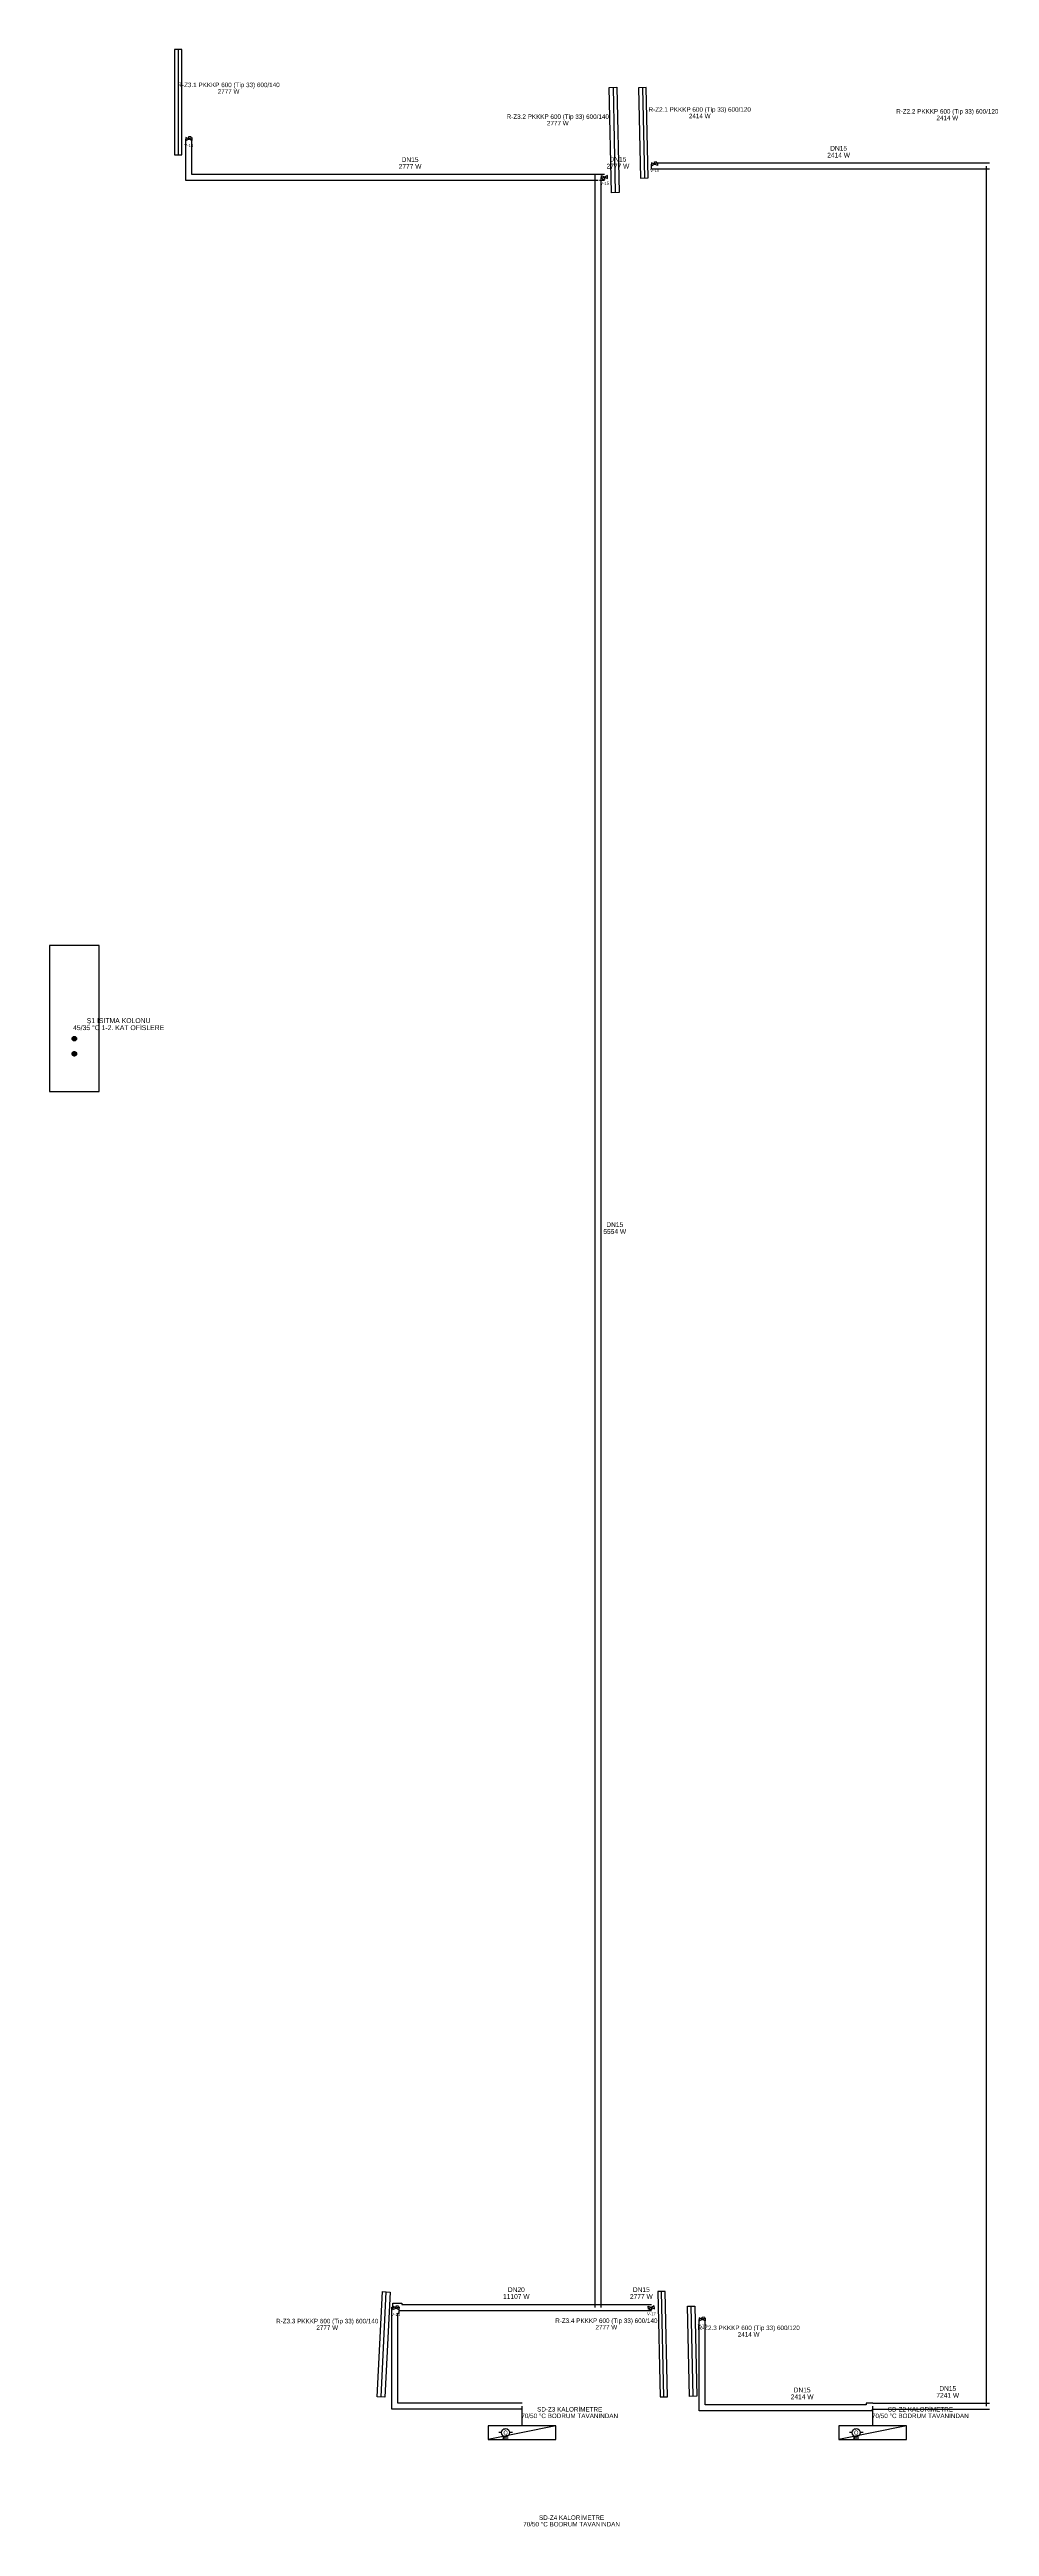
# Model space of a CAD drawing. Header units: centimetres. Extents: x 247996 to 314900, y -468471 to -440326.
# Drawn here: x 282919 to 284168, y -443848 to -440555 of the extents above; entities that cross this region are included whole.
import ezdxf
from ezdxf.enums import TextEntityAlignment as Align

# ---------------------------------------------------------------- set-up
doc = ezdxf.new("R2010")
doc.units = ezdxf.units.CM
doc.linetypes.add('ISITMA DONUS HATTI', pattern=[1.66, 1.57, -0.02, -0.07])
for name, color, linetype, lineweight in [('SCOTT-MTY-ISITMA-CAP', 41, 'Continuous', 30), ('SCOTT-MTY-ISITMA-DONUS-BORU', 30, 'ISITMA DONUS HATTI', 30), ('SCOTT-MTY-ISITMA-GIDIS-BORU', 10, 'Continuous', 30)]:
    doc.layers.add(name, color=color, linetype=linetype, lineweight=lineweight)
for name, color, linetype in [('SCOTT-MTY-KALORIMETRE', 6, 'Continuous'), ('SCOTT-MTY-RADYATÖR', 2, 'Continuous'), ('SCOTT-MTY-SAYAC', 3, 'Continuous'), ('SCOTT-MTY-TES-SAFT', 8, 'Continuous'), ('SCOTT-MTY-VANA', 1, 'Continuous')]:
    doc.layers.add(name, color=color, linetype=linetype)
doc.styles.add('ROTAS', font='arial.ttf')

# ---------------------------------------------------------------- blocks, each defined once
blk = doc.blocks.new('T-DOLAP')
blk.add_line((-45, -9), (45, 9))
blk.add_lwpolyline([(-45, -9), (45, -9), (45, 9), (-45, 9)], close=True)
blk = doc.blocks.new('T-KALORIMETRE')
for p, q in [((-10, 0), (-6, 0)), ((6, 0), (10, 0))]:
    blk.add_line(p, q)
blk.add_lwpolyline([(-4, 8), (4, 8), (2, 10), (4, 8), (2, 6)])
blk.add_circle((0, 0), 6)
at = {"style": 'ROTAS'}
blk.add_text('Q', height=6, dxfattribs=at).set_placement((0, 0), align=Align.MIDDLE_CENTER)
blk = doc.blocks.new('MTY-KURESEL VANA')
at = {"layer": 'SCOTT-MTY-VANA'}
for p, q in [((0, 0), (0, 8)), ((0, 8), (8, 8))]:
    blk.add_line(p, q, dxfattribs=at)
blk.add_lwpolyline([(-10, 5), (-10, -5), (10, 5), (10, -5), (-10, 5)], dxfattribs=at)
blk.add_attdef('CAP', (-1.1, -2.7), '', height=2.5, dxfattribs=at)
blk = doc.blocks.new('T-KOLON-T')
blk.add_hatch(color=7).paths.add_polyline_path([(3, 0), (2.8, 1.1), (2.1, 2.1), (1.1, 2.8), (0, 3), (-1.1, 2.8), (-2.1, 2.1), (-2.8, 1.1), (-3, 0), (-2.8, -1.1), (-2.1, -2.1), (-1.1, -2.8), (0, -3), (1.1, -2.8), (2.1, -2.1), (2.8, -1.1)])
blk.add_circle((0, 0), 3)

msp = doc.modelspace()

# ---------------------------------------------------------------- linework, layer by layer
at = {"layer": 'SCOTT-MTY-ISITMA-DONUS-BORU'}
for points in [[(283648, -440721), (283108, -440721), (283108, -440674)], [(283649.9, -440728.5), (283656.4, -440728.5)], [(283652, -443556.6), (283652, -440725)], [(284168, -440706), (283726.7, -440706)], [(283547, -443684), (283382, -443684), (283382, -443564), (283383.4, -443564), (283383.4, -443560.6), (283648, -443560.6)], [(283648, -443560.6), (283718.7, -443560.6)], [(284013, -443684), (284004, -443684), (284004, -443686), (283790.1, -443686), (283790.1, -443572.5)], [(284013, -443692), (284168, -443692)]]:
    msp.add_lwpolyline(points, dxfattribs=at)
at = {"layer": 'SCOTT-MTY-ISITMA-GIDIS-BORU'}
for points in [[(283648, -440729), (283100, -440729), (283100, -440674)], [(283644, -440725), (283644, -440720.5), (283656.4, -440720.5)], [(283644, -443556.6), (283644, -440725)], [(284168, -440714), (283719, -440714), (283719, -440707.4)], [(284164, -443688), (284164, -440710)], [(283547, -443692), (283374, -443692), (283374, -443556), (283375.4, -443556), (283375.4, -443551), (283387, -443551), (283387, -443552.6), (283648, -443552.6)], [(283648, -443552.6), (283718.7, -443552.6)], [(284013, -443692), (284012, -443692), (284012, -443694), (283782.1, -443694), (283782.1, -443572.5)], [(283547, -443714), (283547, -443688)], [(284013, -443684), (284168, -443684)], [(284013, -443714), (284013, -443688)]]:
    msp.add_lwpolyline(points, dxfattribs=at)
at = {"layer": 'SCOTT-MTY-RADYATÖR'}
for points in [[(283085, -440555), (283085, -440695), (283095, -440695), (283095, -440555)], [(283672.8, -440605.1), (283675.8, -440745.1), (283665.8, -440745.3), (283662.8, -440605.4)], [(283701.8, -440605.8), (283704.4, -440725.8), (283714.4, -440725.6), (283711.8, -440605.6)], [(283354.5, -443675.4), (283361.5, -443535.6), (283371.5, -443536.1), (283364.5, -443675.9)], [(283740.3, -443675.2), (283737.3, -443535.2), (283727.3, -443535.4), (283730.3, -443675.4)], [(283769.3, -443674.9), (283766.7, -443554.9), (283776.7, -443554.7), (283779.3, -443674.6)]]:
    msp.add_lwpolyline(points, close=True, dxfattribs=at)
for points in [[(283090, -440555), (283090, -440695)], [(283667.8, -440605.2), (283670.8, -440745.2)], [(283706.8, -440605.7), (283709.4, -440725.7)], [(283359.5, -443675.6), (283366.5, -443535.8)], [(283735.3, -443675.3), (283732.3, -443535.3)], [(283774.3, -443674.7), (283771.7, -443554.8)]]:
    msp.add_lwpolyline(points, dxfattribs=at)
at = {"layer": 'SCOTT-MTY-TES-SAFT'}
msp.add_lwpolyline([(282919, -441940), (282985, -441940), (282985, -441746), (282919, -441746)], close=True, dxfattribs=at)

# ---------------------------------------------------------------- block references
at = {"layer": 'SCOTT-MTY-ISITMA-DONUS-BORU'}
msp.add_blockref('T-KOLON-T', (282952, -441890), dxfattribs=at)
at = {"layer": 'SCOTT-MTY-ISITMA-GIDIS-BORU'}
msp.add_blockref('T-KOLON-T', (282952, -441870), dxfattribs=at)
at = {"layer": 'SCOTT-MTY-KALORIMETRE', "xscale": 0.9, "yscale": 0.9, "rotation": 180}
for p in [(283525, -443723), (283991, -443723)]:
    msp.add_blockref('T-KALORIMETRE', p, dxfattribs=at)
at = {"layer": 'SCOTT-MTY-SAYAC', "rotation": 180}
for p in [(283547, -443723), (284013, -443723)]:
    msp.add_blockref('T-DOLAP', p, dxfattribs=at)
at = {"layer": 'SCOTT-MTY-VANA', "xscale": 0.4, "yscale": 0.4}
msp.add_blockref('MTY-KURESEL VANA', (283104, -440674), dxfattribs=at).add_auto_attribs({'CAP': 'DN15'})
for p, rotation in [((283656.4, -440724.5), -178.7389758007175), ((283723, -440707.4), 1.261420744366645), ((283379.4, -443557.5), -2.868019432111425), ((283718.7, -443556.6), -178.7389758007175), ((283786.1, -443572.5), 1.261420744366645)]:
    msp.add_blockref('MTY-KURESEL VANA', p, dxfattribs=dict(at, rotation=rotation)).add_auto_attribs({'CAP': 'DN15'})

# ---------------------------------------------------------------- texts
at = {"layer": 'SCOTT-MTY-ISITMA-CAP', "style": 'ROTAS', "width": 0.8}
for s, p in [('DN15', (283398.1, -440701.3)), ('DN15', (283674.3, -440700.8)), ('2414 W', (283967.6, -440695.4)), ('DN15', (283967.6, -440686.3)), ('2777 W', (283398.1, -440710.4)), ('2777 W', (283674.3, -440710)), ('DN15', (283670.1, -442117.1)), ('5554 W', (283670.1, -442126.2)), ('DN20', (283539.3, -443532.9)), ('DN15', (283705.4, -443532.9)), ('11107 W', (283539.3, -443542)), ('2777 W', (283705.4, -443542)), ('DN15', (284112.6, -443664.3)), ('2414 W', (283919.1, -443675.4)), ('DN15', (283919.1, -443666.3)), ('7241 W', (284112.6, -443673.4))]:
    msp.add_text(s, height=6.3, dxfattribs=at).set_placement(p, align=Align.MIDDLE_CENTER)
at = {"layer": 'SCOTT-MTY-KALORIMETRE', "style": 'ROTAS', "width": 0.8}
for s, p in [('SD-Z3 KALORİMETRE', (283610.2, -443692)), ('SD-Z2 KALORİMETRE', (284076.2, -443692)), ('70/50 °C BODRUM TAVANINDAN', (283610.2, -443700.7)), ('70/50 °C BODRUM TAVANINDAN', (284076.2, -443700.7)), ('70/50 °C BODRUM TAVANINDAN', (283612.7, -443844.7)), ('SD-Z4 KALORİMETRE', (283612.7, -443836))]:
    msp.add_text(s, height=6, dxfattribs=at).set_placement(p, align=Align.MIDDLE_CENTER)
at = {"layer": 'SCOTT-MTY-RADYATÖR', "style": 'ROTAS', "width": 0.8}
for s, p in [('R-Z3.1 PKKKP 600 (Tip 33) 600/140', (283156.9, -440602)), ('2777 W', (283156.9, -440610.7)), ('R-Z2.1 PKKKP 600 (Tip 33) 600/120', (283783, -440634.7)), ('R-Z3.2 PKKKP 600 (Tip 33) 600/140', (283594.4, -440644.2)), ('2777 W', (283594.4, -440652.9)), ('2414 W', (283783, -440643.4)), ('R-Z2.2 PKKKP 600 (Tip 33) 600/120', (284112, -440637.2)), ('2414 W', (284112, -440645.9)), ('R-Z3.3 PKKKP 600 (Tip 33) 600/140', (283288, -443574.7)), ('2777 W', (283288, -443583.4)), ('R-Z3.4 PKKKP 600 (Tip 33) 600/140', (283658.9, -443574.2)), ('2777 W', (283658.9, -443582.9)), ('R-Z2.3 PKKKP 600 (Tip 33) 600/120', (283848, -443583.7)), ('2414 W', (283848, -443592.4))]:
    msp.add_text(s, height=6, dxfattribs=at).set_placement(p, align=Align.MIDDLE_CENTER)
at = {"layer": 'SCOTT-MTY-TES-SAFT', "style": 'ROTAS', "width": 0.8}
for s, p in [('45/35 °C 1-2. KAT OFİSLERE', (283010.8, -441855.3)), ('Ş1 ISITMA KOLONU', (283010.8, -441845.9))]:
    msp.add_text(s, height=6.5, dxfattribs=at).set_placement(p, align=Align.MIDDLE_CENTER)
at = {"layer": 'SCOTT-MTY-VANA', "style": 'ROTAS', "width": 0.8}
msp.add_text('V-14', height=4, dxfattribs=at).set_placement((283104, -440682.4), align=Align.MIDDLE_CENTER)
for s, rotation, p in [('V-15', -358.739, (283656.6, -440732.9)), ('V-10', 1.2614, (283723.2, -440715.8)), ('V-16', -2.868, (283379, -443565.9)), ('V-17', -358.739, (283718.9, -443565)), ('V-12', 1.2614, (283786.3, -443580.9))]:
    msp.add_text(s, height=4, rotation=rotation, dxfattribs=at).set_placement(p, align=Align.MIDDLE_CENTER)

doc.saveas('drawing.dxf')
